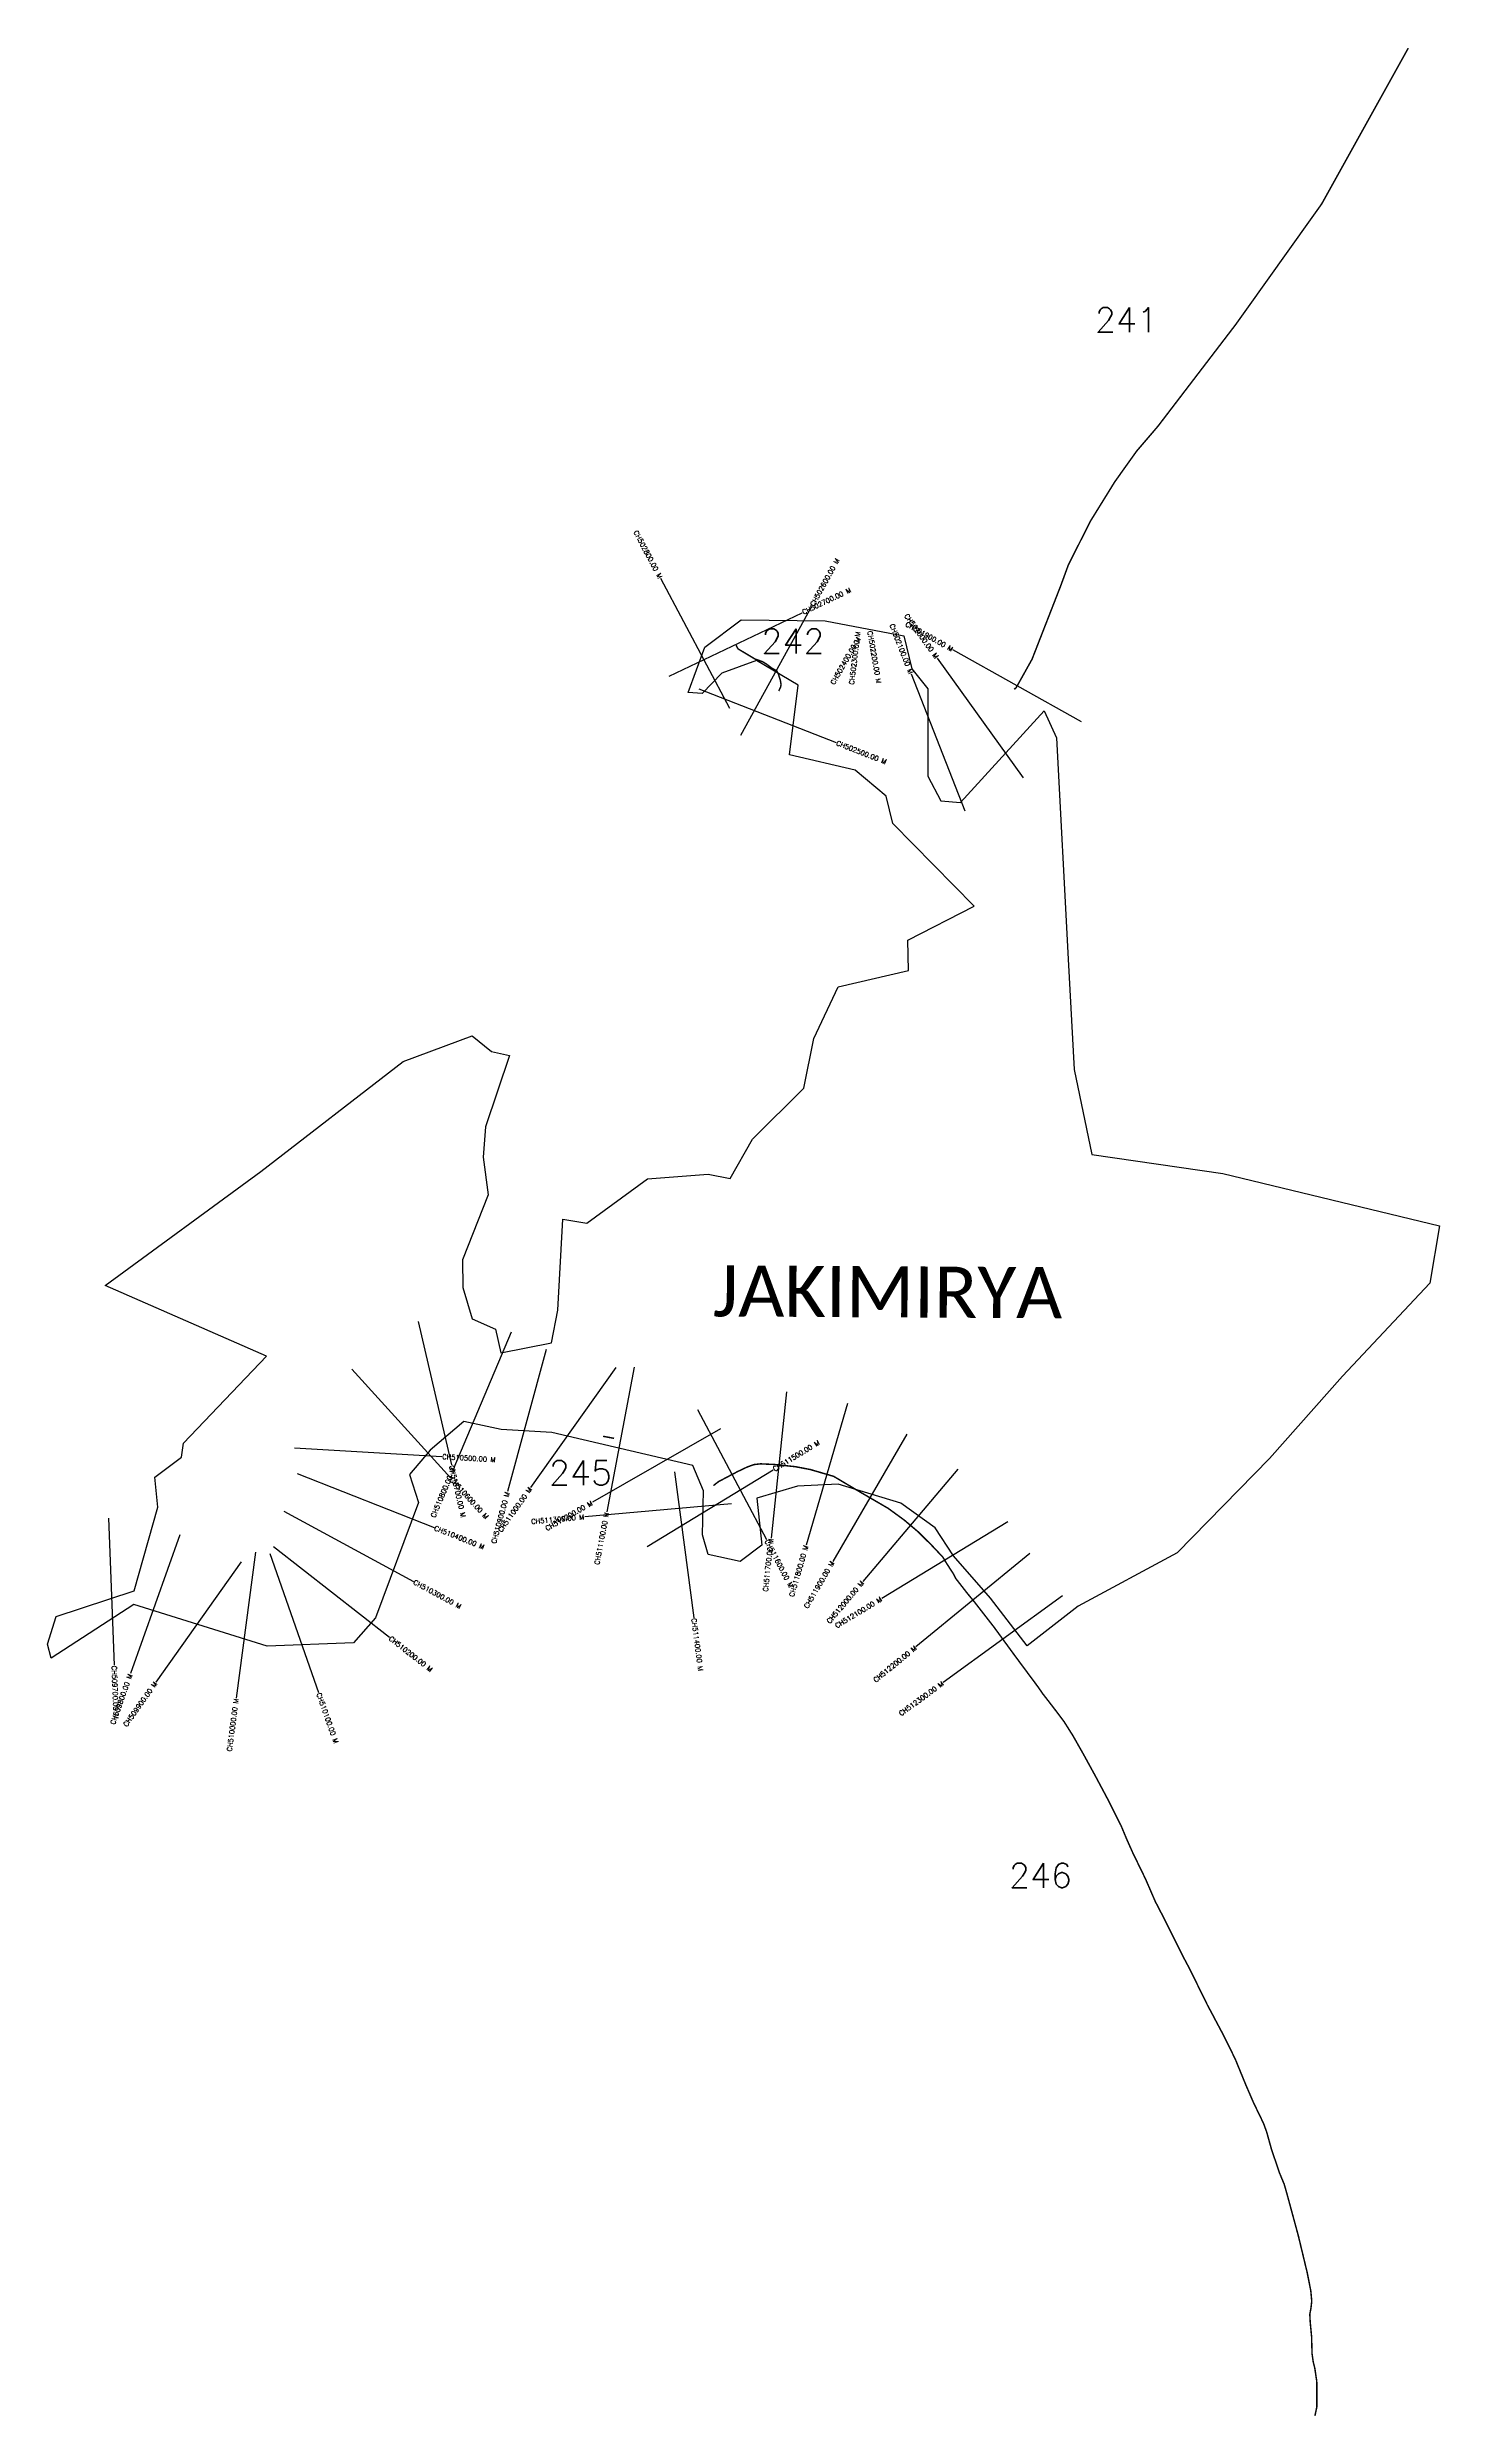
# Model space of a CAD drawing. Header units: metres. Extents: x 314786 to 317620, y 1881087 to 1885913.
import ezdxf
from ezdxf.enums import TextEntityAlignment as Align

# ---------------------------------------------------------------- set-up
doc = ezdxf.new("R2010")
doc.units = ezdxf.units.M
for name, color, linetype in [('ARTIFICIALLY PROTECTED', 4, 'Continuous'), ('CS', 134, 'Continuous'), ('CSMark', 6, 'Continuous'), ('village', 3, 'Continuous'), ('VILLAGE NAME', 250, 'Continuous')]:
    doc.layers.add(name, color=color, linetype=linetype)
doc.styles.get("Standard").update_dxf_attribs({"font": 'simplex.shx'})

msp = doc.modelspace()

# ---------------------------------------------------------------- linework, layer by layer
at = {"color": 6, "flags": 128}
msp.add_lwpolyline([(316395.7, 1883999.5), (316539.4, 1884032.4)], dxfattribs=at)
at = {"layer": 'ARTIFICIALLY PROTECTED', "const_width": 3, "flags": 128}
for points in [[(317556.5, 1885911.4), (317526, 1885856.5), (317380.4, 1885594.3), (317205.6, 1885348.9), (317046.8, 1885141.1), (317003.7, 1885090.7), (316959.2, 1885028.3), (316909.3, 1884947.6), (316864.4, 1884858.4), (316849, 1884816.3), (316790.6, 1884666.6), (316758.4, 1884608.9), (316754.2, 1884605.1)], [(316275, 1884601.9), (316278.6, 1884609.5), (316279.7, 1884614.9), (316278.3, 1884623.5), (316274.6, 1884635.2), (316271.1, 1884642.8), (316261.5, 1884648.1), (316250.4, 1884656.4), (316242, 1884661.6), (316226.3, 1884667.2), (316192.2, 1884687.6), (316187.9, 1884695.3)], [(315917.4, 1883083.8), (315939.8, 1883079.6)]]:
    msp.add_lwpolyline(points, dxfattribs=at)
at = {"layer": 'ARTIFICIALLY PROTECTED', "flags": 128}
msp.add_lwpolyline([(316142, 1882983.4, 3, 3, 0), (316152.4, 1882991.5, 3, 3, 0), (316191.3, 1883012, 3, 3, 0), (316210.9, 1883021.3, 3, 3, 0), (316224.6, 1883026.2, 3, 3, 0), (316237.9, 1883027.7, 3, 3, 0), (316267, 1883026.3, 3, 3, 0), (316308.8, 1883021.9, 3, 3, 0), (316339.2, 1883016.1, 3, 3, 0), (316386.6, 1883002.3, 3, 3, 0), (316438.1, 1882971.7, 3, 3, 0), (316497.6, 1882937.1, 3, 3, 0), (316530.4, 1882913.2, 3, 3, 0), (316558.5, 1882889.4, 3, 3, 0), (316585.8, 1882862.3, 3, 3, 0), (316608.8, 1882837.9, 3, 3, 0), (316615.6, 1882826.7, 3, 3, 0), (316621.3, 1882817.8, 3, 3, 0), (316630.3, 1882803.9, 3, 3, 0), (316635.2, 1882794.3, 3, 3, 0), (316657.9, 1882765.1, 3, 3, 0), (316673.6, 1882746, 3, 3, 0), (316713.3, 1882694.9, 3, 3, 0), (316756.2, 1882636.1, 3, 3, 0), (316803.1, 1882572.9, 3, 3, 0), (316812.6, 1882559.1, 3, 3, 0), (316822.5, 1882546.4, 3, 3, 0), (316843, 1882519.7, 3, 3, 0), (316855.7, 1882502.7, 3, 3, 0), (316873.8, 1882474, 3, 3, 0), (316895.4, 1882435.9, 3, 3, 0), (316919.2, 1882392.4, 3, 3, 0), (316945.9, 1882342.3, 3, 3, 0), (316963.9, 1882306.1, 3, 3, 0), (316971.6, 1882291.2, 3, 3, 0), (316983.8, 1882262, 3, 3, 0), (316995.6, 1882235.6, 3, 3, 0), (317021.8, 1882181.7, 3, 3, 0), (317041.4, 1882136.4, 3, 3, 0), (317059.5, 1882101.5, 3, 3, 0), (317096.1, 1882027.9, 3, 3, 0), (317102.6, 1882015.6, 3, 3, 0), (317111.2, 1881999.4, 3, 3, 0), (317117, 1881987.9, 3, 3, 0), (317122.4, 1881976.7, 3, 3, 0), (317147.7, 1881925.2, 3, 3, 0), (317158.9, 1881904.3, 3, 3, 0), (317159.8, 1881902.5, 3, 3, 0), (317178.6, 1881867.1, 3, 3, 0), (317190.8, 1881843, 3, 3, 0), (317205, 1881813.5, 3, 3, 0), (317225.5, 1881763.4, 3, 3, 0), (317241.5, 1881726.4, 3, 3, 0), (317261.8, 1881684.4, 3, 3, 0), (317268.2, 1881666.9, 3, 3, 0), (317278.1, 1881631.2, 3, 3, 0), (317294.6, 1881582.8, 3, 3, 0), (317303.9, 1881560.4, 3, 3, 0), (317310, 1881539, 3, 3, 0), (317332.7, 1881455.3, 3, 3, 0), (317350.5, 1881381.3, 3, 3, 0), (317358.1, 1881343.2, 3, 3, 0), (317360, 1881322.1, 3, 3, 0), (317358.6, 1881309.5, 3, 3, 0), (317358.4, 1881307.7, 3, 3, 0), (317356, 1881295.5, 3, 3, 0), (317356.9, 1881279.3, 3, 3, 0), (317359.7, 1881249.8, 3, 3, 0), (317360.6, 1881215.2, 3, 3, 0), (317362.9, 1881199.2, 3, 3, 0), (317363.6, 1881196.2, 3, 3, 0), (317366.3, 1881185.1, 3, 3, 0), (317370.2, 1881158.8, 3, 3, 0), (317370.5, 1881140.3, 3, 3, 0), (317370.5, 1881107.5, 3, 3, 0), (317367.2, 1881091.9, 3, 3, 0), (317366.4, 1881088.5, 0, 0, 0)], format="xyseb", dxfattribs=at)
at = {"layer": 'CS'}
for p, q in [((316175.7, 1884566.4), (316034.7, 1884831.2)), ((316197.5, 1884512.1), (316342.2, 1884774.9)), ((316051.9, 1884631.9), (316322.5, 1884761.4)), ((316891.3, 1884539.3), (316629.5, 1884685.8)), ((316654.7, 1884357.1), (316545, 1884636.3)), ((316773, 1884425.3), (316597.8, 1884668.8)), ((316112.5, 1884606.3), (316391.9, 1884496.9)), ((315540.6, 1883317.6), (315608.5, 1883025.4)), ((315730, 1883296.2), (315613.3, 1883019.8)), ((315801.4, 1883260.7), (315723, 1882971.1)), ((315943.5, 1883223.9), (315769.9, 1882979.2)), ((315980.5, 1883224.6), (315924.8, 1882929.8)), ((315405.9, 1883220.6), (315607.6, 1882998.6)), ((316290.8, 1883174.7), (316259.3, 1882876.3)), ((316109.5, 1883138.5), (316249.7, 1882873.3)), ((316414.7, 1883150.3), (316331.1, 1882862.2)), ((316156.3, 1883098.7), (315896, 1882949.5)), ((316535.8, 1883088.3), (316384.9, 1882829.1)), ((315289.4, 1883060.1), (315588.9, 1883042.5)), ((315294.3, 1883007.9), (315573.4, 1882897.8)), ((316007.2, 1882859.4), (316263.4, 1883015.4)), ((316063, 1883011.6), (316102, 1882714.1)), ((316639.8, 1883017.1), (316446, 1882788.1)), ((316178.8, 1882946.5), (315880, 1882919.7)), ((314910.4, 1882917.3), (314922, 1882617.5)), ((315267.5, 1882931.1), (315531.3, 1882788.2)), ((316741, 1882909.3), (316484.5, 1882753.6)), ((315055.5, 1882883.1), (314955.2, 1882600.3)), ((315209.7, 1882847.8), (315170.6, 1882550.4)), ((315238.6, 1882844.9), (315338, 1882561.8)), ((315246.3, 1882859.5), (315482.4, 1882674.4)), ((316786.4, 1882845.1), (316554.3, 1882654.9)), ((315180.3, 1882828.2), (315007.1, 1882583.3)), ((316852.3, 1882758.9), (316609.8, 1882582.2))]:
    msp.add_line(p, q, dxfattribs=at)
at = {"layer": 'village', "color": 6}
for points in [[(316539.4, 1884032.4, 0), (316537.7, 1884094.5, 0), (316672.7, 1884163.6, 0), (316507.2, 1884331.8, 0), (316493.7, 1884387.9, 0), (316430.5, 1884440.7, 0), (316296.6, 1884472, 0), (316314.6, 1884613.6, 0), (316230, 1884664.1, 0), (316158.9, 1884637.9, 0), (316119, 1884597, 0), (316090.4, 1884599, 0), (316124.4, 1884691, 0), (316198.6, 1884747, 0), (316369.3, 1884744.8, 0), (316529.3, 1884714.4, 0), (316546.2, 1884646.9, 0), (316578.6, 1884606.2, 0), (316578.4, 1884428.3, 0), (316605.2, 1884378.5, 0), (316645.1, 1884374.7, 0), (316815, 1884561.7, 0), (316840.3, 1884506.6, 0), (316864.3, 1884055.4, 0), (316876.2, 1883830.9, 0), (316912.5, 1883657.5, 0), (317179.2, 1883619.4, 0), (317620.3, 1883512.6, 0), (317600.5, 1883396, 0), (317422.8, 1883206.4, 0), (317273.7, 1883038.5, 0), (317086, 1882846.3, 0), (316884.8, 1882737.6, 0), (316780.4, 1882657.2, 0), (316705.8, 1882754.1, 0), (316630.4, 1882840.2, 0), (316593.6, 1882897.3, 0), (316523.5, 1882947.6, 0), (316395.8, 1882986.4, 0), (316313, 1882982, 0), (316230.4, 1882957.8, 0), (316240.2, 1882861.9, 0), (316196.1, 1882829.1, 0), (316131.5, 1882843.1, 0), (316119.7, 1882883.2, 0), (316121.6, 1882972.8, 0)], [(316121.6, 1882972.8, 0), (316100.1, 1883024.2, 0), (315812.7, 1883091.3, 0), (315709.7, 1883097.9, 0), (315634, 1883113.8, 0), (315565.2, 1883055.8, 0), (315523.3, 1883006.2, 0), (315541.3, 1882949.1, 0), (315453.8, 1882714, 0), (315409.3, 1882662.8, 0), (315233.8, 1882656.3, 0), (314962.1, 1882741.3, 0), (314793.7, 1882631.6, 0), (314786.1, 1882660.6, 0), (314804, 1882716.7, 0), (314962.7, 1882768.8, 0), (315010.8, 1882939.4, 0), (315004.7, 1883000.3, 0), (315059.1, 1883041.3, 0), (315062.9, 1883069.9, 0), (315232.3, 1883246.8, 0), (314903.8, 1883390.8, 0), (315220.4, 1883623.5, 0), (315510.1, 1883847.4, 0), (315650.5, 1883899.7, 0), (315689.9, 1883867.4, 0), (315727, 1883859.7, 0), (315678.2, 1883714.4, 0), (315673, 1883652.7, 0), (315683.2, 1883575.3, 0), (315630.9, 1883443.4, 0), (315631.9, 1883386.7, 0), (315650.9, 1883322.8, 0), (315698.5, 1883301.7, 0), (315709.5, 1883253.5, 0), (315812, 1883274.1, 0), (315825.2, 1883340.9, 0), (315835.7, 1883526.2, 0), (315884.1, 1883517.8, 0), (316007.9, 1883608.1, 0), (316131.6, 1883617.8, 0), (316176, 1883608.7, 0), (316221.4, 1883689, 0), (316325.9, 1883793.1, 0), (316346.4, 1883894.4, 0), (316395.7, 1883999.5, 0)]]:
    msp.add_polyline3d(points, dxfattribs=at)

# ---------------------------------------------------------------- texts
at = {"char_height": 50, "attachment_point": 1}
for s, insert in [('241', (316918.5, 1885382.8)), ('242', (316239.5, 1884728.4)), ('245', (315807, 1883034.4)), ('246', (316743.5, 1882214.3))]:
    msp.add_mtext_dynamic_manual_height_columns(s, width=84.374, gutter_width=1, heights=[74.2], dxfattribs=dict(at, insert=insert))
at = {"layer": 'CSMark'}
for s, rotation, p in [('CH502800.00 M', 298.0347, (316034.3, 1884832.1)), ('CH502200.00 M', 279.7501, (316478.8, 1884617.4)), ('CH502100.00 M', 291.4594, (316544.6, 1884637.2)), ('CH502000.00 M', 305.7366, (316597.2, 1884669.6)), ('CH501900.00 M', 330.7724, (316628.7, 1884686.3)), ('CH510800.00 M', 67.0948, (315612.9, 1883018.9)), ('CH510900.00 M', 74.8561, (315722.7, 1882970.2)), ('CH511000.00 M', 54.6439, (315769.3, 1882978.4)), ('CH511200.00 M', 29.8227, (315895.1, 1882949)), ('CH511300.00 M', 5.1206, (315879, 1882919.6)), ('CH511100.00 M', 79.3027, (315924.6, 1882928.8)), ('CH511700.00 M', 83.9793, (316259.2, 1882875.3)), ('CH511800.00 M', 73.8157, (316330.8, 1882861.3)), ('CH511900.00 M', 59.8019, (316384.4, 1882828.2)), ('CH512000.00 M', 49.7659, (316445.4, 1882787.3)), ('CH512100.00 M', 31.2569, (316483.7, 1882753.1)), ('CH512200.00 M', 39.3287, (316553.5, 1882654.3)), ('CH509800.00 M', 70.477, (314954.9, 1882599.4)), ('CH509900.00 M', 54.7295, (315006.5, 1882582.5)), ('CH510000.00 M', 82.5088, (315170.5, 1882549.4)), ('CH512300.00 M', 36.0832, (316609, 1882581.6))]:
    msp.add_text(s, height=10, rotation=rotation, dxfattribs=at).set_placement(p, align=Align.MIDDLE_RIGHT)
for s, rotation, p in [('CH502600.00 M', 61.1757, (316342.6, 1884775.8)), ('CH502700.00 M', 25.563, (316323.4, 1884761.8)), ('CH502300.00 M', 83.0891, (316423, 1884615)), ('CH502400.00 M', 60.2723, (316383.9, 1884616.2)), ('CH502500.00 M', 338.6114, (316392.8, 1884496.6)), ('CH510500.00 M', 356.6309, (315589.9, 1883042.4)), ('CH511500.00 M', 31.3417, (316264.3, 1883015.9)), ('CH510700.00 M', 283.0838, (315608.7, 1883024.4)), ('CH510600.00 M', 312.2559, (315608.3, 1882997.8)), ('CH510400.00 M', 338.4844, (315574.3, 1882897.5)), ('CH511600.00 M', 297.8612, (316250.2, 1882872.4)), ('CH510300.00 M', 331.5706, (315532.2, 1882787.8)), ('CH511400.00 M', 277.4672, (316102.1, 1882713.1)), ('CH510200.00 M', 321.9076, (315483.2, 1882673.8)), ('CH509700.00 M', 272.2149, (314922, 1882616.5)), ('CH510100.00 M', 289.3463, (315338.4, 1882560.9))]:
    msp.add_text(s, height=10, rotation=rotation, dxfattribs=at).set_placement(p, align=Align.MIDDLE_LEFT)
at = {"layer": 'VILLAGE NAME', "insert": (316141.4, 1883432.1), "char_height": 104.042, "attachment_point": 1, "rotation": 359.6762}
msp.add_mtext_dynamic_manual_height_columns('{\\fCalibri|b0|i0|c0|p34;JAKIMIRYA}', width=1142.412, gutter_width=520.2, heights=[0], dxfattribs=at)

doc.saveas('drawing.dxf')
